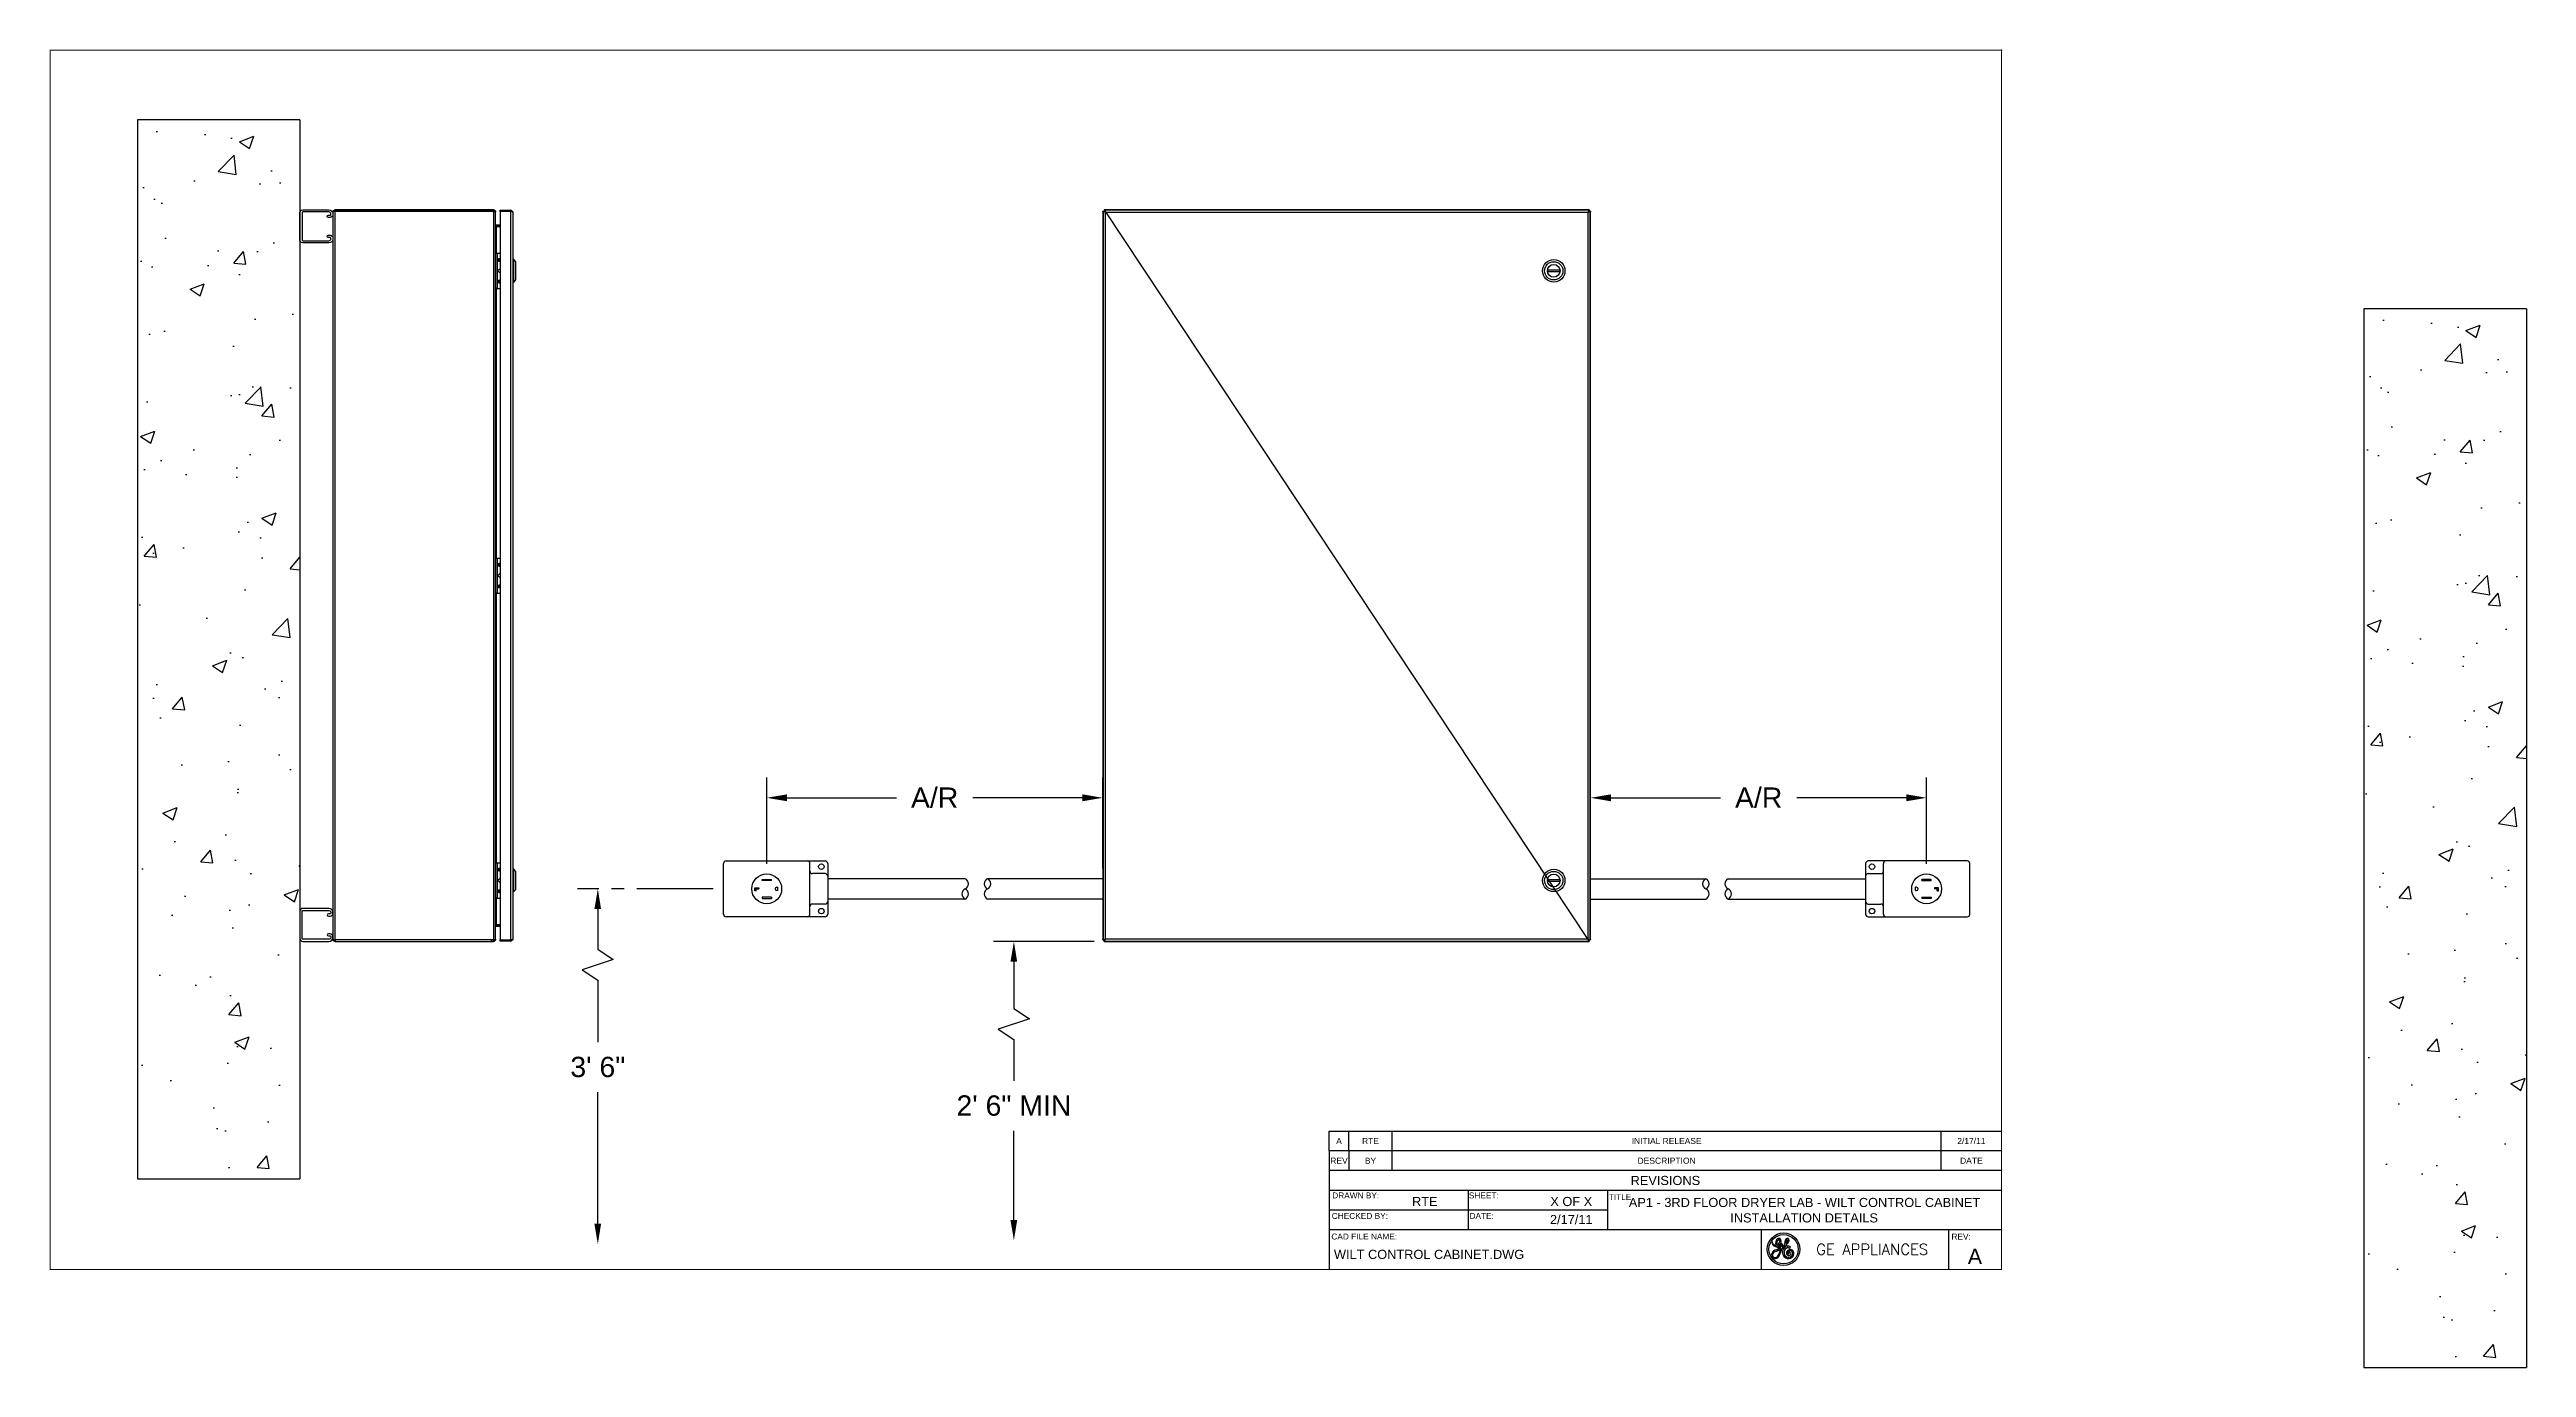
# Model space of a CAD drawing. Header units: inches. Extents: x -228 to 241, y -155 to 115.
# Drawn here: x 0.3 to 122.2, y -4.8 to 60 of the extents above; entities that cross this region are included whole.
import ezdxf
from ezdxf.enums import TextEntityAlignment as Align

# ---------------------------------------------------------------- set-up
doc = ezdxf.new("R2010")
doc.units = ezdxf.units.IN
doc.header["$MEASUREMENT"] = 0
doc.linetypes.add('CENTER2', pattern=[1.125, 0.75, -0.125, 0.125, -0.125])
for name, color, linetype in [('BORDER', 3, 'Continuous'), ('DIM', 1, 'Continuous'), ('ELECTRICAL DEVICES', 30, 'Continuous'), ('PANEL', 150, 'Continuous'), ('PANEL WIRE', 5, 'Continuous'), ('PERMSTRUCT', 4, 'Continuous'), ('TXT', 4, 'Continuous'), ('UNISTRUT', 60, 'Continuous')]:
    doc.layers.add(name, color=color, linetype=linetype)
doc.styles.add('COMPLEX', font='COMPLEX')
doc.styles.get("Standard").update_dxf_attribs({"font": 'arial.ttf'})
doc.dimstyles.new('MEP', dxfattribs={"dimtxt": 0.125, "dimasz": 0.125, "dimexe": 0.125, "dimexo": 0.0625, "dimgap": 0.09, "dimtad": 0, "dimtih": 1, "dimtoh": 1, "dimdec": 5, "dimzin": 3, "dimdsep": 46, "dimlunit": 4, "dimtxsty": 'Standard', "dimcen": 0.125, "dimazin": 2, "dimtfac": 1, "dimtdec": 5, "dimtofl": 0, "dimtmove": 0, "dimatfit": 3, "dimfxl": 1, "dimfrac": 1, "dimtolj": 1, "dimtzin": 0, "dimarcsym": 0})

msp = doc.modelspace()

# ---------------------------------------------------------------- blocks, each defined once
blk = doc.blocks.new('P1000')
blk.add_lwpolyline([(0.7075, 0.13625, -0.414213562), (0.67625, 0.105), (-0.67625, 0.105, -0.414213562), (-0.7075, 0.13625), (-0.7075, 1.42625, -0.414213562), (-0.61375, 1.52), (-0.57375, 1.52, -0.414213562), (-0.5425, 1.48875), (-0.5425, 1.3965, 1), (-0.4375, 1.3965), (-0.4375, 1.48875, 0.414213562), (-0.57375, 1.625), (-0.61375, 1.625, 0.414213562), (-0.8125, 1.42625), (-0.8125, 0.13625, 0.414213562), (-0.67625, 0), (0.67625, 0, 0.414213562), (0.8125, 0.13625), (0.8125, 1.42625, 0.414213562), (0.61375, 1.625), (0.57375, 1.625, 0.414213562), (0.4375, 1.48875), (0.4375, 1.3965, 1), (0.5425, 1.3965), (0.5425, 1.48875, -0.414213562), (0.57375, 1.52), (0.61375, 1.52, -0.414213562), (0.7075, 1.42625)], format="xyb", close=True)
blk = doc.blocks.new('*D7')
at = {"layer": 'Defpoints', "color": 0, "transparency": 16777216}
for p in [(52.21, 16.14), (47.77, 1.43), (47.77, 1.43)]:
    blk.add_point(p, dxfattribs=at)
at = {"layer": 'DIM', "color": 0, "lineweight": -2, "transparency": 16777216}
for p, q in [((51.71, 16.14), (46.77, 16.14)), ((47.77, 15.14), (47.77, 12.84)), ((48.53, 12.33), (47, 11.82)), ((47.77, 12.84), (48.53, 12.33)), ((47, 11.82), (47.77, 11.31)), ((47.77, 11.31), (47.77, 9.29)), ((47.77, 2.43), (47.77, 6.83))]:
    blk.add_line(p, q, dxfattribs=at)
at = {"layer": 'DIM', "color": 0, "transparency": 16777216}
for points in [[(47.6, 15.14), (47.93, 15.14), (47.77, 16.14)], [(47.6, 2.43), (47.93, 2.43), (47.77, 1.43)]]:
    blk.add_solid(points, dxfattribs=at)
at = {"layer": 'DIM', "color": 0, "transparency": 16777216, "insert": (47.77, 8.06), "char_height": 1, "attachment_point": 5}
blk.add_mtext('\\A1;2\' 6" MIN', dxfattribs=at)
blk = doc.blocks.new('GE_Logo')
at = {"layer": 'BORDER', "linetype": 'Continuous'}
for p, q in [((-0.017, 0.078), (-0.017, 0.078)), ((-0.005, 0.023), (-0.005, 0.023)), ((0.045, 0.051), (0.045, 0.053)), ((0.045, 0.045), (0.045, 0.045)), ((0.07, 0.095), (0.07, 0.095)), ((0.072, 0.047), (0.072, 0.047)), ((0.075, 0.088), (0.076, 0.09)), ((0.095, 0.041), (0.095, 0.041)), ((0.018, -0.014), (0.018, -0.013)), ((0.026, -0.013), (0.028, -0.009))]:
    blk.add_line(p, q, dxfattribs=at)
for radius in [0.103, 0.0925]:
    blk.add_circle((0.055, 0.031), radius, dxfattribs=at)
for centre, radius, start, end in [((0.017, -0.008), 0.0384, 126.4152, 182.3457), ((-0.018, 0.078), 0.00167, 54.2025, 153.9175), ((0.01, 0.077), 0.0296, 175.8986, 258.1278), ((-0.018, 0.079), 0.00185, 161.4208, 173.7745), ((-0.018, 0.078), 0.00185, 359.104, 46.9518), ((-0.018, 0.078), 0.00185, 46.9831, 47.033), ((-0.018, 0.078), 0.00185, 47.1878, 47.1884), ((-0.002, 0.078), 0.0148, 180.1798, 203.6073), ((0.009, 0.08), 0.0259, 197.4375, 264.0005), ((0.005, -0.007), 0.0198, 155.2385, 210.7757), ((0.013, -0.007), 0.0277, 114.1868, 162.7157), ((0.011, -0.006), 0.0333, 105.0609, 119.8387), ((-0.077, 0.29), 0.284, 286.2392, 289.0368), ((-0.029, 0.153), 0.131, 284.142, 300.0403), ((0.041, 0.068), 0.037, 125.3229, 201.2541), ((0.006, 0.081), 0.0333, 267.4189, 277.3722), ((0.006, 0.081), 0.0333, 266.3006, 267.0263), ((0.006, 0.077), 0.0296, 266.1587, 266.2131), ((0.041, 0.068), 0.037, 212.3618, 223.8297), ((0.043, 0.067), 0.0315, 130.1066, 201.0408), ((0.001, 0.083), 0.0296, 294.1355, 12.6644), ((0.019, 0.048), 0.0074, 231.6407, 232.6664), ((0.022, 0.05), 0.0111, 229.7166, 282.5284), ((-0.003, 0.091), 0.0715, 284.7496, 303.0519), ((0.006, 0.081), 0.0333, 288.9288, 25.3672), ((0.006, 0.081), 0.0333, 288.9134, 288.9164), ((0.022, 0.051), 0.00555, 201.2966, 293.5599), ((-0.088, 0.054), 0.126, 327.5933, 349.4998), ((0.026, 0.085), 0.0148, 61.1952, 116.0543), ((0.025, 0.088), 0.0111, 120.4413, 121.1637), ((0.026, 0.087), 0.00555, 31.1144, 121.8942), ((0.009, 0.088), 0.0444, 290.0784, 295.3092), ((0.002, 0.095), 0.0592, 291.736, 306.2578), ((0.02, 0.069), 0.0222, 290.7068, 318.3232), ((-0.088, 0.057), 0.133, 330.2544, 350.7619), ((0.026, 0.089), 0.0111, 33.4012, 50.6769), ((0.051, 0.051), 0.0148, 110.7974, 168.6988), ((-0.007, 0.05), 0.0444, 346.8295, 356.057), ((-0.003, 0.091), 0.0715, 303.2358, 303.2439), ((-0.035, 0.156), 0.144, 303.069, 314.1387), ((0.046, 0.059), 0.00555, 91.1634, 99.1221), ((0.035, 0.064), 0.0148, 314.1921, 348.4615), ((-0.029, 0.153), 0.131, 304.621, 314.7998), ((-0.088, 0.057), 0.133, 355.0688, 357.5733), ((-0.088, 0.057), 0.133, 355.0516944634672, 355.0517472074151), ((0.046, 0.061), 0.0037, 5.0426, 83.4158), ((0.044, 0.061), 0.00555, 356.3808, 359.6419), ((0.089, 0.011), 0.0407, 116.0484, 258.2768), ((0.091, 0.011), 0.0333, 108.007, 237.0381), ((0.106, 0.069), 0.0444, 142.8794, 191.8193), ((0.019, 0.1), 0.0666, 314.7382, 315.8124), ((0.1, 0.076), 0.0407, 213.3633, 225.0117), ((0.101, 0.07), 0.0315, 144.8342, 184.97), ((0.032, 0.108), 0.0555, 312.958, 333.1931), ((0.079, 0.089), 0.0109, 348.8459, 142.6698), ((0.08, 0.09), 0.0111, 151.3852, 152.1303), ((0.028, 0.11), 0.0666, 310.8187, 334.7484), ((0.096, 0.076), 0.0296, 213.612, 239.7574), ((0.091, 0.007), 0.0185, 141.4117, 231.4184), ((0.079, 0.088), 0.0037, 69.0155, 139.3089), ((0.079, 0.088), 0.0037, 153.3316, 153.4021), ((0.097, 0.005), 0.0241, 43.0345, 148.1299), ((0.078, 0.088), 0.0037, 54.3726, 60.5273), ((0.091, 0.008), 0.0111, 144.2469, 228.9573), ((0.077, 0.087), 0.00555, 38.9364, 47.8233), ((0.075, 0.087), 0.0074, 327.7967, 28.5928), ((0.077, 0.087), 0.00555, 36.4082, 36.5638), ((0.085, 0.017), 0.0333, 73.1422, 96.4863), ((0.098, 0.083), 0.0444, 246.9175, 254.6902), ((0.096, 0.003), 0.0185, 56.3505, 139.1581), ((0.084, 0.006), 0.00555, 264.2476, 349.8059), ((0.089, 0.062), 0.0222, 263.6714, 265.1954), ((0.093, 0.006), 0.0074, 85.2231, 164.2466), ((0.086, 0.004), 0.0037, 5.7607, 96.9197), ((0.088, 0.062), 0.0222, 266.4066, 287.1828), ((0.068, 0.09), 0.0222, 339.106, 351.9371), ((0.071, 0.089), 0.0185, 336.9398, 337.8204), ((0.089, 0.003), 0.0111, 333.5132, 68.3887), ((0.094, 0.045), 0.00401, 282.7253, 84), ((0.09, 0.003), 0.0222, 319.626, 43.6888), ((0.084, 0.004), 0.0352, 324.0508, 26.3225), ((-0.003, -0.011), 0.0185, 176.7855, 265.6989), ((0, -0.006), 0.0167, 221.2499, 235.3206), ((0, 0), 0.0222, 245.2071, 297.1841), ((-0.003, 0.004), 0.0333, 267.8739, 328.4069), ((0.001, 0), 0.0222, 295.4989, 321.1148), ((0.001, 0), 0.0222, 322.8841, 323.0517), ((0.086, 0.009), 0.0296, 243.4439, 315.6294), ((0.087, 0.006), 0.0148, 241.0922, 327.2639), ((0.083, 0.014), 0.0426, 266.2008, 314.2321)]:
    blk.add_arc(centre, radius, start, end, dxfattribs=at)
at = {"layer": 'BORDER'}
blk.add_arc((0.078, 0.008), 0.037, 274.4657, 274.8052, dxfattribs=at)
at = {"layer": 'BORDER', "linetype": 'Continuous'}
blk.add_point((0.036, 0.032), dxfattribs=at)
blk = doc.blocks.new('B-BORDER')
at = {"layer": 'BORDER'}
for p, q in [((34, 0.973), (28.487, 0.973)), ((28.487, 0.973), (28.487, 0.649)), ((28.649, 0.973), (28.649, 0.811)), ((29.003, 0.811), (29.003, 0.973)), ((33.506, 0.811), (33.506, 0.973)), ((34, 0.811), (28.487, 0.811)), ((34, 0.649), (28.487, 0.649)), ((28.487, 0.649), (28.487, 0)), ((29.627, 0.649), (29.627, 0.324)), ((30.768, 0.649), (30.768, 0.324)), ((30.768, 0.486), (28.487, 0.486)), ((34, 0.324), (28.487, 0.324)), ((32.03, 0.324), (32.03, 0)), ((33.564, 0.324), (33.564, 0))]:
    blk.add_line(p, q, dxfattribs=at)
at = {"layer": 'BORDER', "const_width": 0.01}
blk.add_lwpolyline([(34, 0), (34, 10), (18, 10), (18, 0), (34, 0)], dxfattribs=at)
at = {"layer": 'BORDER'}
blk.add_point((34, 10), dxfattribs=at)
at = {"layer": 'BORDER', "xscale": 1.297174118731785, "yscale": 1.297174118731785, "zscale": 1.297174118731785}
blk.add_blockref('GE_Logo', (32.142, 0.126), dxfattribs=at)
at = {"layer": 'BORDER'}
for s, height, p in [('REV', 0.05, (28.568, 0.892)), ('BY', 0.05, (28.826, 0.892)), ('DESCRIPTION', 0.05, (31.254, 0.892)), ('DATE', 0.05, (33.753, 0.892)), ('REVISIONS', 0.075, (31.244, 0.73))]:
    blk.add_text(s, height=height, dxfattribs=at).set_placement(p, align=Align.MIDDLE_CENTER)
for s, height, p in [('DRAWN BY:', 0.0486, (28.705, 0.583)), ('SHEET:', 0.0486, (29.755, 0.583)), ('TITLE', 0.0486, (30.872, 0.569)), ('CHECKED BY:', 0.04864, (28.739, 0.415)), ('DATE:', 0.0486, (29.738, 0.415)), ('REV:', 0.0486, (33.669, 0.245))]:
    blk.add_text(s, height=height, dxfattribs=at).set_placement(p, align=Align.CENTER)
blk.add_text('CAD FILE NAME:', height=0.04864, dxfattribs=at).set_placement((28.505, 0.246))
at = {"layer": 'BORDER', "style": 'COMPLEX'}
blk.add_text('GE APPLIANCES', height=0.08891, dxfattribs=at).set_placement((32.94, 0.165), align=Align.MIDDLE)
at = {"layer": 'TXT'}
for tag, height, p in [('CHECKED_BY', 0.075, (29.271, 0.41)), ('DRAWN_BY', 0.075, (29.271, 0.558)), ('SHEET', 0.075, (30.472, 0.558)), ('DATE', 0.075, (30.472, 0.41)), ('DWG_TITLE', 0.075, (32.384, 0.486)), ('REV', 0.125, (33.782, 0.108))]:
    blk.add_attdef(tag, text='', height=height, dxfattribs=at).set_placement(p, align=Align.MIDDLE_CENTER)
blk.add_attdef('FILENAME', (28.526, 0.086), '', height=0.075, dxfattribs=at)
blk = doc.blocks.new('REVBLOCK')
at = {"layer": 'BORDER'}
for p, q in [((0.324, 0), (0.324, 0.324)), ((1.032, 0), (1.032, 0.324)), ((10.038, 0), (10.038, 0.324))]:
    blk.add_line(p, q, dxfattribs=at)
blk.add_lwpolyline([(0, 0), (0, 0.324), (11.026, 0.324)], dxfattribs=at)
at = {"layer": 'TXT'}
for tag, p in [('REV', (0.162, 0.162)), ('BY', (0.678, 0.162)), ('DESCRIPTION', (5.535, 0.162)), ('DATE', (10.532, 0.162))]:
    blk.add_attdef(tag, text='', height=0.099, dxfattribs=at).set_placement(p, align=Align.MIDDLE_CENTER)
blk = doc.blocks.new('*D36')
at = {"layer": 'Defpoints', "color": 0, "transparency": 16777216}
for p in [(35.61, 23.21), (35.61, 19.46), (52.14, 19.23)]:
    blk.add_point(p, dxfattribs=at)
at = {"layer": 'DIM', "color": 0, "lineweight": -2, "transparency": 16777216}
for p, q in [((35.61, 19.96), (35.61, 24.21)), ((36.61, 23.21), (42, 23.21)), ((51.14, 23.21), (45.75, 23.21)), ((52.14, 19.73), (52.14, 24.21))]:
    blk.add_line(p, q, dxfattribs=at)
at = {"layer": 'DIM', "color": 0, "transparency": 16777216}
for points in [[(36.61, 23.38), (36.61, 23.04), (35.61, 23.21)], [(51.14, 23.38), (51.14, 23.04), (52.14, 23.21)]]:
    blk.add_solid(points, dxfattribs=at)
at = {"layer": 'DIM', "color": 0, "transparency": 16777216, "insert": (43.87, 23.21), "char_height": 1, "attachment_point": 5}
blk.add_mtext('\\A1;A/R', dxfattribs=at)
blk = doc.blocks.new('*D37')
at = {"layer": 'Defpoints', "color": 0, "transparency": 16777216}
for p in [(92.67, 23.21), (76.14, 19.23), (92.67, 19.46)]:
    blk.add_point(p, dxfattribs=at)
at = {"layer": 'DIM', "color": 0, "lineweight": -2, "transparency": 16777216}
for p, q in [((76.14, 19.73), (76.14, 24.21)), ((77.14, 23.21), (82.53, 23.21)), ((91.67, 23.21), (86.28, 23.21)), ((92.67, 19.96), (92.67, 24.21))]:
    blk.add_line(p, q, dxfattribs=at)
at = {"layer": 'DIM', "color": 0, "transparency": 16777216}
for points in [[(77.14, 23.38), (77.14, 23.04), (76.14, 23.21)], [(91.67, 23.38), (91.67, 23.04), (92.67, 23.21)]]:
    blk.add_solid(points, dxfattribs=at)
at = {"layer": 'DIM', "color": 0, "transparency": 16777216, "insert": (84.41, 23.21), "char_height": 1, "attachment_point": 5}
blk.add_mtext('\\A1;A/R', dxfattribs=at)
blk = doc.blocks.new('*D38')
at = {"layer": 'Defpoints', "color": 0, "ltscale": 5, "transparency": 16777216}
for p in [(33.47, 18.73), (27.3, 1.25), (27.3, 1.25)]:
    blk.add_point(p, dxfattribs=at)
at = {"layer": 'DIM', "color": 0, "linetype": 'CENTER2', "lineweight": -2, "ltscale": 5, "transparency": 16777216}
blk.add_line((32.97, 18.73), (26.3, 18.73), dxfattribs=at)
at = {"layer": 'DIM', "color": 0, "lineweight": -2, "ltscale": 5, "transparency": 16777216}
for p, q in [((27.3, 17.73), (27.3, 15.76)), ((28.06, 15.25), (26.53, 14.74)), ((26.53, 14.74), (27.3, 14.23)), ((27.3, 15.76), (28.06, 15.25)), ((27.3, 14.23), (27.3, 11.19)), ((27.3, 2.25), (27.3, 8.73))]:
    blk.add_line(p, q, dxfattribs=at)
at = {"layer": 'DIM', "color": 0, "ltscale": 5, "transparency": 16777216}
for points in [[(27.13, 17.73), (27.46, 17.73), (27.3, 18.73)], [(27.13, 2.25), (27.46, 2.25), (27.3, 1.25)]]:
    blk.add_solid(points, dxfattribs=at)
at = {"layer": 'DIM', "color": 0, "ltscale": 5, "transparency": 16777216, "insert": (27.3, 9.96), "char_height": 1, "attachment_point": 5}
blk.add_mtext('\\A1;3\' 6"', dxfattribs=at)

# ---------------------------------------------------------------- dimensions: what is measured, and where the dimension line sits
at = {"layer": 'DIM'}
dim = msp.add_linear_dim(base=(35.608803, 23.211491), p1=(52.140062, 19.228358), p2=(35.608803, 19.462796), text='A/R', dimstyle='MEP', override={"dimscale": 8, "dimse2": 0}, dxfattribs=at)
dim.commit()
dim.dimension.update_dxf_attribs({"geometry": '*D36', "text_midpoint": (43.874432, 23.211491)})
dim = msp.add_linear_dim(base=(92.671322, 23.211491), p1=(76.140063, 19.228358), p2=(92.671322, 19.462796), angle=180, text='A/R', dimstyle='MEP', override={"dimscale": 8, "dimse2": 0}, dxfattribs=at)
dim.commit()
dim.dimension.update_dxf_attribs({"geometry": '*D37', "text_midpoint": (84.405692, 23.211491)})
at = {"layer": 'DIM', "ltscale": 5}
dim = msp.add_linear_dim(base=(27.298234, 1.253515), p1=(33.468973, 18.728358), p2=(27.298234, 1.253515), angle=90, text='3\' 6"', dimstyle='MEP', override={"dimscale": 8, "dimse2": 1}, dxfattribs=at)
dim.commit()
dim.dimension.update_dxf_attribs({"geometry": '*D38', "text_midpoint": (27.298234, 9.956559), "dimtype": 160})
at = {"layer": 'DIM'}
dim = msp.add_linear_dim(base=(47.765417, 1.431268), p1=(52.212173, 16.141417), p2=(47.765417, 1.431268), angle=90, text='2\' 6" MIN', dimstyle='MEP', override={"dimscale": 8, "dimse2": 1}, dxfattribs=at)
dim.commit()
dim.dimension.update_dxf_attribs({"geometry": '*D7', "text_midpoint": (47.765417, 8.063633), "dimtype": 160})

# ---------------------------------------------------------------- hatches: boundary and pattern name
at = {"layer": 'PERMSTRUCT'}
h = msp.add_hatch(dxfattribs=at)
h.set_pattern_fill('AR-CONC', color=256, style=0)
h.set_pattern_definition([(50, (-16.7694, 0), (7.1726, -0.6275), [0.75, -8.25]), (355, (-16.769, 0), (-1.3875, 7.5219), [0.6, -6.6]), (100.451, (-16.1716, -0.052), (5.7851, 6.8944), [0.6374, -7.0114]), (46.184, (-16.769, 2), (10.6724, -1.6552), [1.125, -12.375]), (96.636, (-15.88, 1.862), (9.3466, 9.7412), [0.9561, -10.5171]), (351.184, (-16.769, 2), (9.3466, 9.7412), [0.9, -9.9]), (21, (-15.7694, 1.5), (5.96907, -4.0262), [0.75, -8.25]), (326, (-15.769, 1.5), (2.43315, 7.2515), [0.6, -6.6]), (71.451, (-15.272, 1.1645), (8.4022, 3.2253), [0.6374, -7.0114]), (37.5, (-16.7694, 0), (0.1216, 3.32894), [0, -6.52, 0, -6.7, 0, -6.625]), (7.5, (-16.7694, 0), (2.6307, 3.94412), [0, -3.82, 0, -6.37, 0, -2.525]), (327.5, (-18.9994, 0), (5.33822, -0.22555), [0, -2.5, 0, -7.8, 0, -10.35]), (317.5, (-19.9994, 0), (5.83186, 1.00105), [0, -3.25, 0, -5.18, 0, -7.35])])
h.paths.add_polyline_path([(12.645395, 56.563551), (4.645395, 56.563551), (4.645395, 4.466299), (12.645395, 4.466299)])
h = msp.add_hatch(dxfattribs=at)
h.set_pattern_fill('AR-CONC', color=256, style=0)
h.set_pattern_definition([(50, (92.767, -9.288), (7.1726, -0.6275), [0.75, -8.25]), (355, (92.767, -9.288), (-1.3875, 7.5219), [0.6, -6.6]), (100.451, (93.3646, -9.34), (5.7851, 6.8944), [0.6374, -7.0114]), (46.184, (92.767, -7.288), (10.6724, -1.6552), [1.125, -12.375]), (96.636, (93.656, -7.426), (9.3466, 9.7412), [0.9561, -10.5171]), (351.184, (92.767, -7.288), (9.3466, 9.7412), [0.9, -9.9]), (21, (93.767, -7.788), (5.96907, -4.0262), [0.75, -8.25]), (326, (93.767, -7.788), (2.43315, 7.2515), [0.6, -6.6]), (71.451, (94.2644, -8.1235), (8.4022, 3.2253), [0.6374, -7.0114]), (37.5, (92.767, -9.288), (0.1216, 3.32894), [0, -6.52, 0, -6.7, 0, -6.625]), (7.5, (92.767, -9.288), (2.6307, 3.94412), [0, -3.82, 0, -6.37, 0, -2.525]), (327.5, (90.537, -9.288), (5.33822, -0.22555), [0, -2.5, 0, -7.8, 0, -10.35]), (317.5, (89.537, -9.288), (5.83186, 1.00105), [0, -3.25, 0, -5.18, 0, -7.35])])
h.paths.add_polyline_path([(122.181686, 47.275544), (114.181686, 47.275544), (114.181686, -4.821708), (122.181686, -4.821708)])

# ---------------------------------------------------------------- linework, layer by layer
at = {"layer": 'Defpoints'}
for p, q in [((4.645395, 56.563551), (4.645395, 4.466299)), ((12.645395, 56.563551), (4.645395, 56.563551)), ((52.212173, 52.141417), (76.067952, 16.141417)), ((114.181686, 47.275544), (114.181686, -4.821708)), ((122.181686, 47.275544), (114.181686, 47.275544)), ((4.645395, 4.466299), (12.645395, 4.466299)), ((114.181686, -4.821708), (122.181686, -4.821708))]:
    msp.add_line(p, q, dxfattribs=at)
at = {"layer": 'ELECTRICAL DEVICES'}
for p, q in [((33.483803, 17.478358), (33.483803, 19.978358)), ((33.608803, 20.103358), (38.483803, 20.103358)), ((37.733803, 17.478358), (37.733803, 19.978358)), ((38.608803, 19.978358), (38.608803, 17.478358)), ((89.671322, 19.978358), (89.671322, 17.478358)), ((94.671322, 20.103358), (89.796322, 20.103358)), ((90.546322, 17.478358), (90.546322, 19.978358)), ((94.796322, 17.478358), (94.796322, 19.978358)), ((35.029005, 18.62587), (35.029005, 18.786765)), ((35.029005, 18.786765), (35.21552, 18.786765)), ((35.091369, 18.62587), (35.029005, 18.62587)), ((35.091369, 18.62587), (35.091369, 18.724401)), ((35.091369, 18.724401), (35.21552, 18.724401)), ((35.21552, 18.786765), (35.21552, 18.724401)), ((35.381174, 19.196366), (35.836432, 19.196366)), ((35.381174, 19.134002), (35.381174, 19.196366)), ((35.836432, 19.134002), (35.381174, 19.134002)), ((35.836432, 18.322713), (35.381174, 18.322713)), ((35.381174, 18.322713), (35.381174, 18.260349)), ((35.836432, 19.134002), (35.836432, 19.196366)), ((35.836432, 18.322713), (35.836432, 18.260349)), ((36.104072, 18.808329), (36.153372, 18.808329)), ((36.153372, 18.648386), (36.104072, 18.648386)), ((36.153372, 18.648386), (36.153372, 18.808329)), ((38.483803, 19.478358), (37.858803, 19.478358)), ((45.374432, 19.228358), (38.608803, 19.228358)), ((52.140062, 19.228358), (46.46785, 19.228358)), ((76.140063, 19.228358), (81.812274, 19.228358)), ((82.905692, 19.228358), (89.671322, 19.228358)), ((89.796322, 19.478358), (90.421322, 19.478358)), ((92.126752, 18.648386), (92.126752, 18.808329)), ((92.176052, 18.808329), (92.126752, 18.808329)), ((92.126752, 18.648386), (92.176052, 18.648386)), ((92.898951, 19.196366), (92.443693, 19.196366)), ((92.443693, 19.134002), (92.443693, 19.196366)), ((92.443693, 19.134002), (92.898951, 19.134002)), ((92.443693, 18.322713), (92.898951, 18.322713)), ((92.443693, 18.322713), (92.443693, 18.260349)), ((92.898951, 19.134002), (92.898951, 19.196366)), ((92.898951, 18.322713), (92.898951, 18.260349)), ((93.25112, 18.786765), (93.064605, 18.786765)), ((93.064605, 18.786765), (93.064605, 18.724401)), ((93.188756, 18.724401), (93.064605, 18.724401)), ((93.188756, 18.62587), (93.188756, 18.724401)), ((93.188756, 18.62587), (93.25112, 18.62587)), ((93.25112, 18.62587), (93.25112, 18.786765)), ((38.483803, 17.353358), (33.608803, 17.353358)), ((35.381174, 18.260349), (35.836432, 18.260349)), ((38.483803, 17.978358), (37.858803, 17.978358)), ((45.374432, 18.228358), (38.608803, 18.228358)), ((52.140062, 18.228358), (46.46785, 18.228358)), ((76.140063, 18.228358), (81.812274, 18.228358)), ((82.905692, 18.228358), (89.671322, 18.228358)), ((89.796322, 17.978358), (90.421322, 17.978358)), ((89.796322, 17.353358), (94.671322, 17.353358)), ((92.898951, 18.260349), (92.443693, 18.260349))]:
    msp.add_line(p, q, dxfattribs=at)
for centre, radius in [((38.296303, 19.822108), 0.1325), ((89.983822, 19.822108), 0.1325), ((35.608803, 18.728358), 0.734439), ((92.671322, 18.728358), 0.734439), ((38.296303, 17.634608), 0.1325), ((89.983822, 17.634608), 0.1325)]:
    msp.add_circle(centre, radius, dxfattribs=at)
for centre, radius, start, end in [((33.608803, 19.978358), 0.125, 90, 180), ((37.608803, 19.978358), 0.125, 0, 90), ((37.858803, 19.603358), 0.125, 180, 270), ((38.483803, 19.978358), 0.125, 0, 90), ((89.796322, 19.978358), 0.125, 90, 180), ((90.421322, 19.603358), 0.125, 270, 0), ((90.671322, 19.978358), 0.125, 90, 180), ((94.671322, 19.978358), 0.125, 0, 90), ((36.104072, 18.728358), 0.079971, 90, 270), ((38.483803, 19.353358), 0.125, 0, 90), ((45.48818, 18.478358), 0.274661, 114.4651909, 245.5348091), ((45.260684, 18.978358), 0.274661, 294.4651909, 65.5348091), ((45.260684, 18.478358), 0.274661, 294.4651909, 65.5348091), ((46.581598, 18.978358), 0.274661, 114.4651909, 245.5348091), ((46.581598, 18.478358), 0.274661, 114.4651909, 245.5348091), ((46.354102, 18.978358), 0.274661, 294.4651909, 65.5348091), ((81.926022, 18.978358), 0.274661, 114.4651909, 245.5348091), ((81.698526, 18.978358), 0.274661, 294.4651909, 65.5348091), ((81.698526, 18.478358), 0.274661, 294.4651909, 65.5348091), ((83.01944, 18.978358), 0.274661, 114.4651909, 245.5348091), ((83.01944, 18.478358), 0.274661, 114.4651909, 245.5348091), ((82.791944, 18.478358), 0.274661, 294.4651909, 65.5348091), ((89.796322, 19.353358), 0.125, 90, 180), ((92.176052, 18.728358), 0.079971, 270, 90), ((33.608803, 17.478358), 0.125, 180, 270), ((37.608803, 17.478358), 0.125, 270, 0), ((37.858803, 17.853358), 0.125, 90, 180), ((38.483803, 18.103358), 0.125, 270, 0), ((38.483803, 17.478358), 0.125, 270, 0), ((89.796322, 18.103358), 0.125, 180, 270), ((89.796322, 17.478358), 0.125, 180, 270), ((90.421322, 17.853358), 0.125, 0, 90), ((90.671322, 17.478358), 0.125, 180, 270), ((94.671322, 17.478358), 0.125, 270, 0)]:
    msp.add_arc(centre, radius, start, end, dxfattribs=at)
at = {"layer": 'PANEL'}
for p, q in [((14.27036, 52.033418), (14.27036, 16.249416)), ((14.37836, 52.141417), (14.37836, 52.069417)), ((22.067315, 52.141417), (14.37836, 52.141417)), ((22.067315, 52.069417), (14.37836, 52.069417)), ((14.37836, 16.213528), (14.37836, 52.069306)), ((14.37836, 52.069306), (22.067315, 52.069306)), ((22.067315, 52.141417), (22.067315, 52.069417)), ((22.16236, 52.141417), (22.067315, 52.141417)), ((22.067315, 52.069417), (22.16236, 52.069417)), ((22.16236, 52.069417), (22.16236, 52.141417)), ((22.16236, 52.054476), (22.16236, 16.228358)), ((22.244286, 52.033418), (22.27036, 52.033418)), ((22.27036, 52.007344), (22.27036, 52.033418)), ((22.27036, 16.275065), (22.27036, 52.007769)), ((22.294875, 51.393299), (22.28105, 51.352223)), ((22.30636, 51.319005), (22.294875, 51.319005)), ((22.48736, 51.391417), (22.30636, 51.391417)), ((22.48736, 51.319417), (22.30636, 51.319417)), ((22.30636, 51.319005), (22.48736, 51.319005)), ((22.30636, 51.319005), (22.30636, 50.007917)), ((22.48736, 52.053417), (22.48736, 52.125418)), ((22.48736, 52.125418), (23.00436, 52.125418)), ((23.00436, 52.053417), (22.48736, 52.053417)), ((23.00436, 52.053338), (22.48736, 52.053338)), ((22.48736, 52.053338), (22.48736, 16.228495)), ((23.054937, 52.053528), (23.00436, 52.053528)), ((23.00436, 52.053338), (23.00436, 16.228495)), ((23.092255, 52.053338), (23.00436, 52.053338)), ((23.092255, 52.080174), (23.054937, 52.053528)), ((23.11236, 52.017828), (23.11236, 52.017607)), ((23.11236, 52.017417), (23.11236, 52.017638)), ((23.11236, 52.017607), (23.11236, 52.017465)), ((23.11236, 52.017417), (23.11236, 16.264416)), ((52.140062, 52.069306), (52.212061, 52.069306)), ((52.140062, 52.069306), (52.140062, 52.054476)), ((52.140062, 52.054476), (52.140062, 16.228358)), ((52.140062, 52.054476), (52.212061, 52.054476)), ((52.156062, 52.053338), (52.156062, 16.228495)), ((52.201306, 52.053338), (52.156062, 52.053338)), ((52.227951, 52.053338), (52.201306, 52.053338)), ((52.212061, 52.054476), (52.212061, 52.069306)), ((52.212173, 52.141417), (52.212173, 52.069417)), ((52.227003, 52.141417), (52.212173, 52.141417)), ((52.212173, 52.069417), (52.227003, 52.069417)), ((52.227003, 52.069417), (52.227003, 52.141417)), ((76.053122, 52.141417), (52.227003, 52.141417)), ((52.228141, 52.125418), (52.228141, 52.080174)), ((76.052984, 52.125418), (52.228141, 52.125418)), ((52.228141, 52.080174), (52.228141, 52.053528)), ((52.263872, 52.017417), (52.263652, 52.017638)), ((52.263842, 52.017828), (52.264062, 52.017607)), ((52.263872, 52.017417), (52.264062, 52.017417)), ((52.264062, 52.017607), (52.264062, 52.017417)), ((52.264062, 52.017417), (52.264062, 16.264416)), ((76.017062, 52.017417), (52.264062, 52.017417)), ((76.017062, 52.017607), (76.017283, 52.017828)), ((76.017062, 52.017417), (76.017062, 52.017607)), ((76.017062, 16.264416), (76.017062, 52.017417)), ((76.017062, 52.017417), (76.017252, 52.017417)), ((76.017473, 52.017638), (76.017252, 52.017417)), ((76.032062, 52.033418), (76.03551, 52.035675)), ((76.052984, 52.080174), (76.052984, 52.125418)), ((76.052984, 52.053528), (76.052984, 52.080174)), ((76.053122, 52.141417), (76.053122, 52.069417)), ((76.067952, 52.141417), (76.053122, 52.141417)), ((76.053122, 52.069417), (76.067952, 52.069417)), ((76.079819, 52.053338), (76.053174, 52.053338)), ((76.067952, 52.141417), (76.067952, 52.069417)), ((76.140063, 52.069306), (76.068063, 52.069306)), ((76.068063, 52.069306), (76.068063, 52.054476)), ((76.068063, 52.054476), (76.140063, 52.054476)), ((76.125063, 52.053338), (76.079819, 52.053338)), ((76.125063, 16.228495), (76.125063, 52.053338)), ((76.140063, 52.054476), (76.140063, 52.069306)), ((76.140063, 16.228358), (76.140063, 52.054476)), ((22.27036, 50.007917), (22.32736, 50.007917)), ((22.32736, 50.007917), (22.32736, 48.275917)), ((22.32736, 50.007917), (22.34836, 50.007917)), ((22.34836, 50.007917), (22.34836, 48.275917)), ((22.34836, 50.007917), (22.48736, 50.007917)), ((23.17236, 49.690418), (23.11236, 49.690418)), ((23.27236, 49.590417), (23.17236, 49.690418)), ((23.17236, 49.140417), (23.17236, 49.690418)), ((23.17236, 48.590417), (23.17236, 49.140417)), ((23.27236, 48.690417), (23.27236, 49.590417)), ((74.639986, 49.170417), (74.018138, 49.170417)), ((74.018138, 49.110417), (74.639986, 49.110417)), ((22.32736, 48.275917), (22.27036, 48.275917)), ((22.30636, 48.275917), (22.30636, 35.007917)), ((22.34836, 48.275917), (22.32736, 48.275917)), ((22.34836, 48.275917), (22.48736, 48.275917)), ((23.11236, 48.590417), (23.17236, 48.590417)), ((23.17236, 48.590417), (23.27236, 48.690417)), ((22.27036, 35.007917), (22.32736, 35.007917)), ((22.32736, 35.007917), (22.32736, 33.275917)), ((22.32736, 35.007917), (22.34836, 35.007917)), ((22.34836, 35.007917), (22.34836, 33.275917)), ((22.34836, 35.007917), (22.48736, 35.007917)), ((22.32736, 33.275917), (22.27036, 33.275917)), ((22.30636, 33.275917), (22.30636, 20.007916)), ((22.34836, 33.275917), (22.32736, 33.275917)), ((22.34836, 33.275917), (22.48736, 33.275917)), ((22.27036, 20.007916), (22.32736, 20.007916)), ((22.32736, 20.007916), (22.32736, 18.275917)), ((22.32736, 20.007916), (22.34836, 20.007916)), ((22.34836, 20.007916), (22.34836, 18.275917)), ((22.34836, 20.007916), (22.48736, 20.007916)), ((23.17236, 19.691417), (23.11236, 19.691417)), ((23.27236, 19.591417), (23.17236, 19.691417)), ((23.17236, 19.141416), (23.17236, 19.691417)), ((23.27236, 18.691416), (23.27236, 19.591417)), ((23.11236, 18.591417), (23.17236, 18.591417)), ((23.17236, 18.591417), (23.17236, 19.141416)), ((23.17236, 18.591417), (23.27236, 18.691416)), ((74.639986, 19.171417), (74.018138, 19.171417)), ((74.018138, 19.111417), (74.639986, 19.111417)), ((22.32736, 18.275917), (22.27036, 18.275917)), ((22.30636, 18.275917), (22.30636, 16.963828)), ((22.34836, 18.275917), (22.32736, 18.275917)), ((22.34836, 18.275917), (22.48736, 18.275917)), ((22.067315, 16.213528), (14.37836, 16.213528)), ((14.37836, 16.213416), (14.37836, 16.141417)), ((22.067315, 16.213416), (14.37836, 16.213416)), ((14.37836, 16.141417), (22.067315, 16.141417)), ((20.29211, 16.213528), (20.29211, 16.213416)), ((20.60461, 16.213416), (20.60461, 16.213528)), ((22.067315, 16.141417), (22.067315, 16.213416)), ((22.16236, 16.213416), (22.067315, 16.213416)), ((22.067315, 16.141417), (22.16236, 16.141417)), ((22.16236, 16.141417), (22.16236, 16.213416)), ((22.27036, 16.249416), (22.243038, 16.249416)), ((22.27036, 16.249416), (22.27036, 16.275065)), ((22.28105, 16.930611), (22.294875, 16.889535)), ((22.294875, 16.963828), (22.30636, 16.963828)), ((22.48736, 16.963828), (22.30636, 16.963828)), ((22.30636, 16.963417), (22.48736, 16.963417)), ((22.30636, 16.891417), (22.48736, 16.891417)), ((22.48736, 16.228495), (23.00436, 16.228495)), ((22.48736, 16.156417), (22.48736, 16.228416)), ((22.48736, 16.228416), (23.00436, 16.228416)), ((23.00436, 16.156417), (22.48736, 16.156417)), ((23.00436, 16.228495), (23.092255, 16.228495)), ((23.054937, 16.228305), (23.00436, 16.228305)), ((23.054937, 16.228305), (23.092255, 16.20166)), ((23.11236, 16.264197), (23.11236, 16.264416)), ((23.11236, 16.264416), (23.11236, 16.264226)), ((23.11236, 16.264226), (23.11236, 16.264007)), ((52.212061, 16.228358), (52.140062, 16.228358)), ((52.140062, 16.228358), (52.140062, 16.213528)), ((52.140062, 16.213528), (52.212061, 16.213528)), ((52.156062, 16.228495), (52.201306, 16.228495)), ((52.201306, 16.228495), (52.227951, 16.228495)), ((52.212061, 16.213528), (52.212061, 16.228358)), ((52.212173, 16.141417), (52.212173, 16.213416)), ((52.227003, 16.213416), (52.212173, 16.213416)), ((52.212173, 16.141417), (52.227003, 16.141417)), ((52.227003, 16.141417), (52.227003, 16.213416)), ((52.227003, 16.141417), (76.053122, 16.141417)), ((52.228141, 16.228305), (52.228141, 16.20166)), ((52.228141, 16.20166), (52.228141, 16.156417)), ((52.228141, 16.156417), (76.052984, 16.156417)), ((52.245881, 16.246045), (52.248062, 16.249416)), ((52.263652, 16.264197), (52.263872, 16.264416)), ((52.264062, 16.264226), (52.263842, 16.264007)), ((52.264062, 16.264416), (52.263872, 16.264416)), ((52.264062, 16.264416), (52.264062, 16.264226)), ((52.264062, 16.264416), (76.017062, 16.264416)), ((76.017062, 16.264226), (76.017062, 16.264416)), ((76.017252, 16.264416), (76.017062, 16.264416)), ((76.017283, 16.264007), (76.017062, 16.264226)), ((76.017252, 16.264416), (76.017473, 16.264197)), ((76.052984, 16.20166), (76.052984, 16.228305)), ((76.052984, 16.156417), (76.052984, 16.20166)), ((76.053122, 16.213416), (76.053122, 16.141417)), ((76.067952, 16.213416), (76.053122, 16.213416)), ((76.053122, 16.141417), (76.067952, 16.141417)), ((76.053174, 16.228495), (76.079819, 16.228495)), ((76.067952, 16.141417), (76.067952, 16.213416)), ((76.140063, 16.228358), (76.068063, 16.228358)), ((76.068063, 16.228358), (76.068063, 16.213528)), ((76.140063, 16.213528), (76.068063, 16.213528)), ((76.079819, 16.228495), (76.125063, 16.228495)), ((76.140063, 16.213528), (76.140063, 16.228358))]:
    msp.add_line(p, q, dxfattribs=at)
for centre, radius in [((74.329062, 49.140417), 0.55), ((74.329062, 49.140417), 0.45), ((74.329062, 49.140417), 0.3125), ((74.329062, 19.141417), 0.55), ((74.329062, 19.141417), 0.45), ((74.329062, 19.141417), 0.3125)]:
    msp.add_circle(centre, radius, dxfattribs=at)
for centre, radius, start, end in [((22.067315, 51.757306), 0.312, 72.26406339, 90), ((22.30636, 51.427417), 0.108, 263.24597082, 270), ((22.30636, 51.427417), 0.036, 251.3966131, 270), ((23.00436, 52.017417), 0.108, 35.52652072, 90), ((22.46736, 49.141917), 0.068, 72.89536482, 287.10463518), ((22.46736, 49.67321), 0.022, 24.61997733, 335.38002267), ((74.329062, 49.140417), 0.312368, 174.48878333, 185.51121667), ((74.329062, 49.140417), 0.312368, 354.48878333, 5.51121667), ((22.46736, 48.610625), 0.022, 24.61997733, 335.38002267), ((22.46736, 34.141917), 0.068, 72.89536482, 287.10463518), ((22.46736, 34.67321), 0.022, 24.61997733, 335.38002267), ((22.46736, 33.610624), 0.022, 24.61997733, 335.38002267), ((22.46736, 19.673209), 0.022, 24.61997733, 335.38002267), ((22.46736, 19.141917), 0.068, 72.89536482, 287.10463518), ((22.46736, 18.610624), 0.022, 24.61997733, 335.38002267), ((74.329062, 19.141417), 0.312368, 174.48878333, 185.51121667), ((74.329062, 19.141417), 0.312368, 354.48878333, 5.51121667), ((22.067315, 16.525528), 0.312, 270, 287.73593661), ((22.30636, 16.855417), 0.108, 90, 96.75402919), ((22.30636, 16.855417), 0.036, 90, 108.60338709), ((23.00436, 16.264417), 0.108, 270, 324.47347928)]:
    msp.add_arc(centre, radius, start, end, dxfattribs=at)
for points, knots in [([(14.27036, 52.033418), (14.271538, 52.045468), (14.273928, 52.069927), (14.292839, 52.102695), (14.321087, 52.127438), (14.351511, 52.139801), (14.371119, 52.140981), (14.37836, 52.141417)], [0, 0, 0, 0, 0.2131334016, 0.4325908472, 0.6520509724, 0.8715118016, 1, 1, 1, 1]), ([(14.37836, 52.069306), (14.37123, 52.067798), (14.364213, 52.066313), (14.350409, 52.063336), (14.343552, 52.061827), (14.330483, 52.058835), (14.324283, 52.057354), (14.312553, 52.054371), (14.306995, 52.052858), (14.297031, 52.049878), (14.292563, 52.048397), (14.284679, 52.0454), (14.28131, 52.043895), (14.273224, 52.039434), (14.27036, 52.036434), (14.27036, 52.033417)], [0, 0, 0, 0, 0.125, 0.125, 0.25, 0.25, 0.375, 0.375, 0.5, 0.5, 0.625, 0.625, 0.75, 0.75, 1, 1, 1, 1]), ([(22.16236, 52.141417), (22.169663, 52.141417), (22.176829, 52.140684), (22.190892, 52.137827), (22.197861, 52.135668), (22.211075, 52.130073), (22.217321, 52.126659), (22.229095, 52.11863), (22.234627, 52.113986), (22.244497, 52.103896), (22.248903, 52.098412), (22.256636, 52.086578), (22.259886, 52.080331), (22.267685, 52.061041), (22.27036, 52.047172), (22.27036, 52.033417)], [0, 0, 0, 0, 0.125, 0.125, 0.25, 0.25, 0.375, 0.375, 0.5, 0.5, 0.625, 0.625, 0.75, 0.75, 1, 1, 1, 1]), ([(22.16236, 52.069417), (22.167713, 52.068684), (22.177602, 52.06733), (22.189093, 52.058807), (22.193073, 52.051779), (22.19517, 52.048076)], [0, 0, 0, 0, 0.3581722892, 0.6617973969, 1, 1, 1, 1]), ([(22.27036, 52.007769), (22.269296, 52.012147), (22.267056, 52.021373), (22.248171, 52.032933), (22.218822, 52.042942), (22.188217, 52.049873), (22.168979, 52.053298), (22.16236, 52.054476)], [0, 0, 0, 0, 0.2095428968, 0.4414857888, 0.6661965619, 0.8851644471, 1, 1, 1, 1]), ([(22.294875, 51.393299), (22.288043, 51.397011), (22.274377, 51.404437), (22.271699, 51.419757), (22.27036, 51.427418)], [0, 0, 0, 0, 0.4999984197, 1, 1, 1, 1]), ([(22.27036, 51.404299), (22.271699, 51.390083), (22.274378, 51.361652), (22.288043, 51.333221), (22.294875, 51.319005)], [0, 0, 0, 0, 0.4999972399, 1, 1, 1, 1]), ([(23.092255, 52.080174), (23.095886, 52.074426), (23.103146, 52.062933), (23.110586, 52.041782), (23.111724, 52.02641), (23.11236, 52.017828)], [0, 0, 0, 0, 0.30642592753, 0.61274775557, 1, 1, 1, 1]), ([(23.11236, 52.017638), (23.111948, 52.021283), (23.111126, 52.028573), (23.104809, 52.040468), (23.096753, 52.048727), (23.092255, 52.053338)], [0, 0, 0, 0, 0.30642666, 0.6127453071, 1, 1, 1, 1]), ([(52.156062, 52.042355), (52.155729, 52.042488), (52.147244, 52.045878), (52.141819, 52.04982), (52.140512, 52.053284), (52.140062, 52.054476)], [0, 0, 0, 0, 0.0261614017, 0.6649786039, 1, 1, 1, 1]), ([(52.263652, 52.017638), (52.256866, 52.021283), (52.243297, 52.028573), (52.221784, 52.040468), (52.208643, 52.048727), (52.201306, 52.053338)], [0, 0, 0, 0, 0.30642666, 0.6127453071, 1, 1, 1, 1]), ([(52.212061, 52.069306), (52.212565, 52.066018), (52.213379, 52.060692), (52.218896, 52.055373), (52.221007, 52.053338)], [0, 0, 0, 0, 0.6174187185, 1, 1, 1, 1]), ([(52.228141, 52.060763), (52.225399, 52.063346), (52.220071, 52.068364), (52.214753, 52.069073), (52.212173, 52.069417)], [0, 0, 0, 0, 0.5147279488, 1, 1, 1, 1]), ([(52.227003, 52.141417), (52.229153, 52.14073), (52.232191, 52.13976), (52.236252, 52.130788), (52.237439, 52.128167)], [0, 0, 0, 0, 0.7077703791, 1, 1, 1, 1]), ([(52.227951, 52.053338), (52.231825, 52.049464), (52.241441, 52.039848), (52.252247, 52.029041), (52.259364, 52.021925), (52.260979, 52.020309), (52.261915, 52.019376), (52.262116, 52.019173), (52.262201, 52.019088)], [0, 0, 0, 0, 0.3285990459, 0.8155950866, 0.8813101389, 0.9246811367, 0.9684013978, 1, 1, 1, 1]), ([(52.228141, 52.080174), (52.231786, 52.074426), (52.239076, 52.062933), (52.250973, 52.041782), (52.259231, 52.02641), (52.263842, 52.017828)], [0, 0, 0, 0, 0.30642592753, 0.61274775557, 1, 1, 1, 1]), ([(76.017283, 52.017828), (76.020929, 52.024614), (76.028219, 52.038183), (76.040113, 52.059696), (76.048372, 52.072837), (76.052984, 52.080174)], [0, 0, 0, 0, 0.30642666, 0.6127453071, 1, 1, 1, 1]), ([(76.079819, 52.053338), (76.074071, 52.049692), (76.062578, 52.042402), (76.041426, 52.030508), (76.026055, 52.022249), (76.017473, 52.017638)], [0, 0, 0, 0, 0.30642016502, 0.61275365501, 1, 1, 1, 1]), ([(76.052984, 52.053528), (76.049109, 52.049654), (76.039494, 52.040038), (76.028686, 52.02923), (76.021571, 52.022116), (76.019954, 52.020499), (76.019011, 52.019558), (76.018808, 52.019353), (76.01872, 52.019265)], [0, 0, 0, 0, 0.3281865703, 0.8145713068, 0.8802038699, 0.9235204261, 0.9671858071, 1, 1, 1, 1]), ([(76.041, 52.125418), (76.041133, 52.125751), (76.044514, 52.134237), (76.048468, 52.139659), (76.051931, 52.140967), (76.053122, 52.141417)], [0, 0, 0, 0, 0.0261566615, 0.6649760857, 1, 1, 1, 1]), ([(76.067952, 52.069417), (76.064664, 52.068954), (76.059672, 52.068251), (76.054685, 52.063141), (76.052984, 52.061396)], [0, 0, 0, 0, 0.65868967749, 1, 1, 1, 1]), ([(76.059409, 52.053338), (76.061991, 52.056081), (76.067007, 52.061409), (76.067718, 52.066726), (76.068063, 52.069306)], [0, 0, 0, 0, 0.5147380293, 1, 1, 1, 1]), ([(76.140063, 52.054476), (76.139287, 52.052315), (76.138113, 52.049044), (76.128369, 52.044676), (76.125063, 52.043194)], [0, 0, 0, 0, 0.6607266881, 1, 1, 1, 1]), ([(22.48736, 49.600619), (22.480732, 49.598885), (22.464782, 49.594715), (22.44289, 49.599787), (22.425115, 49.608852), (22.412969, 49.618817), (22.403031, 49.630952), (22.393818, 49.648764), (22.3891, 49.67321), (22.393817, 49.697648), (22.403027, 49.715463), (22.412959, 49.727593), (22.425109, 49.737563), (22.442883, 49.74663), (22.464782, 49.751706), (22.480732, 49.747534), (22.48736, 49.745801)], [0, 0, 0, 0, 0.0727503817, 0.1750519661, 0.2306735606, 0.2863747043, 0.3419992954, 0.3976969755, 0.4999985599, 0.6023001443, 0.6579264255, 0.7136262442, 0.769247886, 0.8249464628, 0.9272488328, 1, 1, 1, 1]), ([(22.48736, 48.538033), (22.480732, 48.5363), (22.464782, 48.53213), (22.44289, 48.537202), (22.425115, 48.546267), (22.412969, 48.556232), (22.403031, 48.568366), (22.393818, 48.586179), (22.3891, 48.610624), (22.393817, 48.635063), (22.403027, 48.652877), (22.412959, 48.665008), (22.42511, 48.674978), (22.442883, 48.684047), (22.464782, 48.68912), (22.480732, 48.684949), (22.48736, 48.683215)], [0, 0, 0, 0, 0.0727502985, 0.175051766, 0.2306732969, 0.286374377, 0.3419989045, 0.3976965208, 0.4999979883, 0.6022994558, 0.6579256734, 0.7136254284, 0.7692470066, 0.8249474485, 0.927248916, 1, 1, 1, 1]), ([(22.48736, 34.600619), (22.480732, 34.598885), (22.464782, 34.594714), (22.44289, 34.599787), (22.425116, 34.608852), (22.412969, 34.618817), (22.403031, 34.630951), (22.393818, 34.648764), (22.3891, 34.67321), (22.393817, 34.697648), (22.403027, 34.715462), (22.412959, 34.727592), (22.425109, 34.737563), (22.442883, 34.746631), (22.464782, 34.751705), (22.480732, 34.747534), (22.48736, 34.745801)], [0, 0, 0, 0, 0.07275067755, 0.17505238659, 0.23067488595, 0.2863744572, 0.34199823728, 0.39769789582, 0.4999998682, 0.60230196926, 0.65792580851, 0.71362532366, 0.76924845738, 0.82494763796, 0.92724934699, 1, 1, 1, 1]), ([(22.48736, 33.538033), (22.480732, 33.5363), (22.464782, 33.532129), (22.44289, 33.537201), (22.425116, 33.546267), (22.412969, 33.556231), (22.403031, 33.568366), (22.393818, 33.586179), (22.3891, 33.610624), (22.393817, 33.635063), (22.403027, 33.652877), (22.412959, 33.665007), (22.425109, 33.674978), (22.442883, 33.684045), (22.464782, 33.689119), (22.480732, 33.684949), (22.48736, 33.683215)], [0, 0, 0, 0, 0.0727506564, 0.1750523703, 0.2306748723, 0.2863744461, 0.3419982288, 0.3976977737, 0.4999998796, 0.6023018568, 0.657925815, 0.7136253327, 0.7692483862, 0.8249476297, 0.9272493436, 1, 1, 1, 1]), ([(22.48736, 19.600618), (22.480732, 19.598885), (22.464782, 19.594715), (22.44289, 19.599787), (22.425115, 19.608852), (22.41297, 19.618817), (22.403031, 19.63095), (22.393818, 19.648764), (22.3891, 19.673209), (22.393817, 19.697647), (22.403027, 19.715461), (22.412959, 19.727592), (22.425109, 19.737563), (22.442883, 19.74663), (22.464782, 19.751704), (22.480732, 19.747533), (22.48736, 19.7458)], [0, 0, 0, 0, 0.0727505395, 0.1750523458, 0.2306740609, 0.2863753254, 0.3419967891, 0.3976983123, 0.5000001186, 0.6023019249, 0.6579246041, 0.7136245436, 0.7692489566, 0.8249476542, 0.9272494605, 1, 1, 1, 1]), ([(22.48736, 18.538033), (22.480732, 18.5363), (22.464782, 18.532129), (22.44289, 18.537202), (22.425115, 18.546266), (22.41297, 18.556231), (22.403031, 18.568365), (22.393818, 18.586179), (22.3891, 18.610624), (22.393817, 18.635062), (22.403026, 18.652877), (22.41296, 18.665006), (22.425109, 18.674978), (22.442883, 18.684044), (22.464782, 18.689118), (22.480732, 18.684948), (22.48736, 18.683215)], [0, 0, 0, 0, 0.072750505, 0.1750522628, 0.2306739515, 0.2863751897, 0.3419966269, 0.3976981237, 0.4999998815, 0.6023016393, 0.6579280147, 0.7136246794, 0.769249066, 0.8249477372, 0.927249495, 1, 1, 1, 1]), ([(14.27036, 16.249417), (14.27036, 16.247908), (14.271059, 16.246424), (14.273802, 16.243446), (14.275879, 16.241938), (14.281294, 16.238945), (14.284608, 16.237465), (14.292435, 16.234482), (14.296992, 16.232968), (14.306951, 16.229988), (14.312382, 16.228508), (14.324156, 16.22551), (14.330457, 16.224006), (14.349935, 16.219544), (14.3641, 16.216545), (14.37836, 16.213528)], [0, 0, 0, 0, 0.125, 0.125, 0.25, 0.25, 0.375, 0.375, 0.5, 0.5, 0.625, 0.625, 0.75, 0.75, 1, 1, 1, 1]), ([(14.37836, 16.141417), (14.366309, 16.142594), (14.34185, 16.144985), (14.309082, 16.163895), (14.284339, 16.192143), (14.271976, 16.222567), (14.270796, 16.242176), (14.27036, 16.249416)], [0, 0, 0, 0, 0.2131357228, 0.4325924717, 0.6520518798, 0.8715126877, 1, 1, 1, 1]), ([(22.16236, 16.228358), (22.174501, 16.230578), (22.198936, 16.235047), (22.231385, 16.24364), (22.255956, 16.253884), (22.268629, 16.264471), (22.269875, 16.272095), (22.27036, 16.275065)], [0, 0, 0, 0, 0.2100210699, 0.4226715383, 0.6387334147, 0.8592751501, 1, 1, 1, 1]), ([(22.27036, 16.249417), (22.27036, 16.242537), (22.269707, 16.235708), (22.267099, 16.222192), (22.265112, 16.215438), (22.259891, 16.20251), (22.256675, 16.196334), (22.249027, 16.184594), (22.244539, 16.178986), (22.23466, 16.168877), (22.22925, 16.164325), (22.217482, 16.156269), (22.21111, 16.152781), (22.191396, 16.144418), (22.176971, 16.141417), (22.16236, 16.141417)], [0, 0, 0, 0, 0.125, 0.125, 0.25, 0.25, 0.375, 0.375, 0.5, 0.5, 0.625, 0.625, 0.75, 0.75, 1, 1, 1, 1]), ([(22.194788, 16.234899), (22.194632, 16.234166), (22.193557, 16.229121), (22.185336, 16.22066), (22.173525, 16.214183), (22.165055, 16.213602), (22.16236, 16.213416)], [0, 0, 0, 0, 0.0643131458, 0.4424265448, 0.8225914613, 1, 1, 1, 1]), ([(22.294875, 16.963828), (22.288043, 16.949613), (22.274378, 16.921182), (22.271699, 16.892751), (22.27036, 16.878535)], [0, 0, 0, 0, 0.5000027601, 1, 1, 1, 1]), ([(22.27036, 16.855416), (22.271699, 16.863076), (22.274377, 16.878397), (22.288043, 16.885822), (22.294875, 16.889535)], [0, 0, 0, 0, 0.5000015803, 1, 1, 1, 1]), ([(23.092255, 16.228495), (23.095886, 16.232141), (23.103145, 16.239432), (23.110586, 16.251327), (23.111724, 16.259585), (23.11236, 16.264197)], [0, 0, 0, 0, 0.30643329, 0.6127477555, 1, 1, 1, 1]), ([(23.11236, 16.264007), (23.111948, 16.257221), (23.111127, 16.243651), (23.104809, 16.222138), (23.096753, 16.208997), (23.092255, 16.20166)], [0, 0, 0, 0, 0.3064317663, 0.6127481582, 1, 1, 1, 1]), ([(52.140062, 16.228358), (52.140883, 16.230524), (52.142173, 16.233928), (52.15236, 16.238473), (52.156062, 16.240125)], [0, 0, 0, 0, 0.6365405182, 1, 1, 1, 1]), ([(52.201306, 16.228495), (52.207053, 16.232141), (52.218547, 16.239432), (52.239698, 16.251327), (52.25507, 16.259585), (52.263652, 16.264197)], [0, 0, 0, 0, 0.30643329, 0.6127477555, 1, 1, 1, 1]), ([(52.219913, 16.228495), (52.217666, 16.226086), (52.213006, 16.221092), (52.212384, 16.216108), (52.212061, 16.213528)], [0, 0, 0, 0, 0.4823368503, 1, 1, 1, 1]), ([(52.212173, 16.213416), (52.215461, 16.21392), (52.220786, 16.214734), (52.226106, 16.220251), (52.228141, 16.222362)], [0, 0, 0, 0, 0.6174187185, 1, 1, 1, 1]), ([(52.238722, 16.156417), (52.235891, 16.150962), (52.231574, 16.142645), (52.228173, 16.141731), (52.227003, 16.141417)], [0, 0, 0, 0, 0.6558653442, 1, 1, 1, 1]), ([(52.263842, 16.264007), (52.260196, 16.257221), (52.252906, 16.243651), (52.241011, 16.222138), (52.232752, 16.208997), (52.228141, 16.20166)], [0, 0, 0, 0, 0.3064317663, 0.6127481582, 1, 1, 1, 1]), ([(52.228141, 16.228305), (52.232015, 16.232179), (52.241632, 16.241794), (52.252435, 16.252607), (52.259554, 16.259717), (52.261169, 16.261336), (52.262113, 16.262276), (52.262317, 16.262481), (52.262404, 16.262569)], [0, 0, 0, 0, 0.32818200381, 0.81457566086, 0.88019213953, 0.92352149024, 0.96718626367, 1, 1, 1, 1]), ([(76.052984, 16.20166), (76.049338, 16.207408), (76.042048, 16.218901), (76.030153, 16.240053), (76.021894, 16.255424), (76.017283, 16.264007)], [0, 0, 0, 0, 0.3064281837, 0.6127449043, 1, 1, 1, 1]), ([(76.017473, 16.264197), (76.024259, 16.260551), (76.037828, 16.253261), (76.059342, 16.241366), (76.072482, 16.233107), (76.079819, 16.228495)], [0, 0, 0, 0, 0.3064280856, 0.6127481579, 1, 1, 1, 1]), ([(76.053174, 16.228495), (76.049299, 16.232369), (76.039683, 16.241984), (76.028878, 16.252797), (76.02176, 16.259907), (76.020144, 16.261526), (76.019203, 16.262466), (76.018998, 16.262671), (76.01891, 16.262759)], [0, 0, 0, 0, 0.3281836723, 0.8145798023, 0.8801966146, 0.9235261856, 0.9671816655, 1, 1, 1, 1]), ([(76.053122, 16.141417), (76.050979, 16.142045), (76.048079, 16.142895), (76.044198, 16.15141), (76.043185, 16.153634)], [0, 0, 0, 0, 0.7388487814, 1, 1, 1, 1]), ([(76.052984, 16.221267), (76.055392, 16.21902), (76.060386, 16.21436), (76.065371, 16.213738), (76.067952, 16.213416)], [0, 0, 0, 0, 0.4823288051, 1, 1, 1, 1]), ([(76.068063, 16.213528), (76.0676, 16.216816), (76.066897, 16.221808), (76.061786, 16.226793), (76.060041, 16.228495)], [0, 0, 0, 0, 0.6586908097, 1, 1, 1, 1]), ([(76.125063, 16.240077), (76.130518, 16.237246), (76.138835, 16.232929), (76.139748, 16.229528), (76.140063, 16.228358)], [0, 0, 0, 0, 0.6558653442, 1, 1, 1, 1])]:
    msp.add_open_spline(points, degree=3, knots=knots, dxfattribs=at)
at = {"layer": 'PERMSTRUCT'}
for p, q in [((12.645395, 56.563551), (12.645395, 4.466299)), ((122.181686, 47.275544), (122.181686, -4.821708))]:
    msp.add_line(p, q, dxfattribs=at)

# ---------------------------------------------------------------- block references
at = {"layer": 'DIM'}
ref = msp.add_blockref('B-BORDER', (-107.644167, 0), dxfattribs=dict(at, xscale=6, yscale=6, zscale=6))
ref.add_attrib('DRAWN_BY', 'RTE', dxfattribs={"layer": 'TXT', "height": 0.45}).set_placement((67.983571, 3.345494), align=Align.MIDDLE_CENTER)
ref.add_attrib('FILENAME', 'WILT CONTROL CABINET.DWG', (63.514114, 0.518613), dxfattribs={"layer": 'TXT', "height": 0.45})
ref.add_attrib('SHEET', 'X OF X', dxfattribs={"layer": 'TXT', "height": 0.45}).set_placement((75.1893, 3.345494), align=Align.MIDDLE_CENTER)
ref.add_attrib('DATE', '2/17/11', dxfattribs={"layer": 'TXT', "height": 0.45}).set_placement((75.1893, 2.458807), align=Align.MIDDLE_CENTER)
ref.add_attrib('DWG_TITLE_001', 'AP1 - 3RD FLOOR DRYER LAB - WILT CONTROL CABINET', (78.020592, 3.072479), dxfattribs={"layer": 'TXT', "height": 0.45})
ref.add_attrib('REV', 'A', dxfattribs={"layer": 'TXT', "height": 0.75}).set_placement((95.048737, 0.645946), align=Align.MIDDLE_CENTER)
ref.add_attrib('DWG_TITLE_002', 'INSTALLATION DETAILS', (83.013566, 2.314498), dxfattribs={"layer": 'TXT', "height": 0.45})
at = {"layer": 'PANEL WIRE', "xscale": 3, "yscale": 3, "zscale": 3}
msp.add_blockref('REVBLOCK', (63.277893, 5.837284), dxfattribs=at).add_auto_attribs({'DATE': '2/17/11', 'DESCRIPTION': 'INITIAL RELEASE', 'BY': 'RTE', 'REV': 'A'})
at = {"layer": 'UNISTRUT', "xscale": -1, "rotation": 270}
msp.add_blockref('P1000', (12.645395, 51.328917), dxfattribs=at)
at = {"layer": 'UNISTRUT', "rotation": 270}
msp.add_blockref('P1000', (12.645395, 16.953917), dxfattribs=at)

msp.set_redraw_order([(e.dxf.handle, doc.entitydb.next_handle()) for e in msp.query("TEXT MTEXT ATTDEF DIMENSION ARC_DIMENSION")])  # texts and dimensions are drawn at this point

doc.saveas('drawing.dxf')
